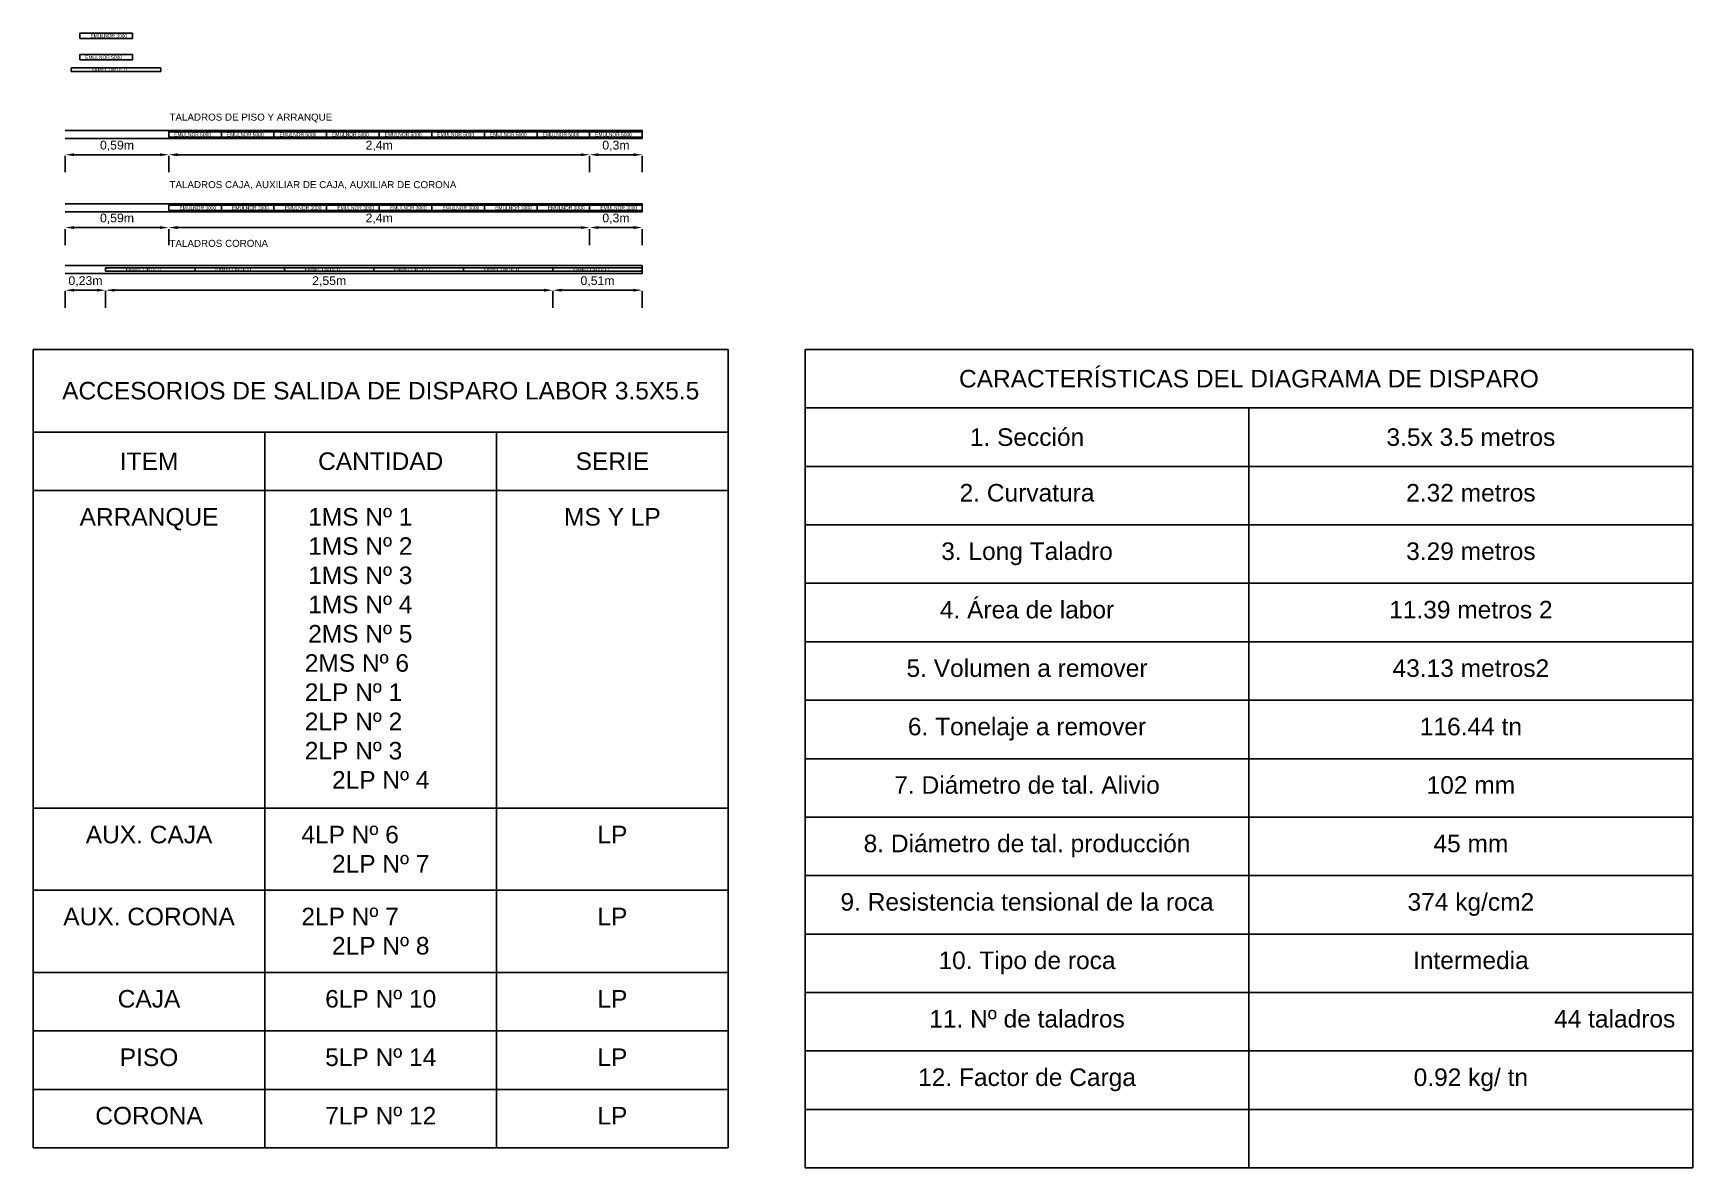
# Model space of a CAD drawing. Header units: metres. Extents: x 3092.1 to 3106.3, y 1841.8 to 1848.6.
# Drawn here: x 3096.87 to 3106.34, y 1841.82 to 1848.29 of the extents above; entities that cross this region are included whole.
import ezdxf

# ---------------------------------------------------------------- set-up
doc = ezdxf.new("R2010")
doc.units = ezdxf.units.M
doc.layers.add('Explosivo', color=255, linetype='Continuous')
doc.layers.add('Secuencia', color=1, linetype='Continuous')
doc.styles.get("Standard").update_dxf_attribs({"font": 'arial.ttf'})
doc.dimstyles.new('Acotado', dxfattribs={"dimtxt": 0.05, "dimasz": 0.05, "dimexe": 0.1, "dimexo": 0.1, "dimgap": 0.02, "dimtad": 1, "dimtxsty": 'Standard', "dimcen": 2.5, "dimadec": 0, "dimazin": 0, "dimtfac": 1, "dimtmove": 0, "dimatfit": 3, "dimfxl": 1, "dimarcsym": 0})

msp = doc.modelspace()

# ---------------------------------------------------------------- texts
at = {"layer": 'Explosivo', "char_height": 0.04, "attachment_point": 1}
for s, insert in [('TALADROS DE PISO Y ARRANQUE', (3097.6503, 1847.8307)), ('TALADROS CAJA, AUXILIAR DE CAJA, AUXILIAR DE CORONA', (3097.6503, 1847.4456)), ('TALADROS CORONA', (3097.6503, 1847.1107))]:
    msp.add_mtext_dynamic_manual_height_columns(s, width=1.734397, gutter_width=12.5, heights=[0], dxfattribs=dict(at, insert=insert))
at = {"layer": 'Secuencia', "char_height": 0.02, "attachment_point": 1}
for insert in [(3097.1998, 1848.2842), (3097.7075, 1847.3031), (3098.0075, 1847.3031), (3098.3075, 1847.3031), (3098.6075, 1847.3031), (3098.9075, 1847.3031), (3099.2075, 1847.3031), (3099.5075, 1847.3031), (3099.8075, 1847.3031), (3100.1075, 1847.3031)]:
    msp.add_mtext_dynamic_manual_height_columns('EMULNOR 3000', width=0.233596, gutter_width=12.5, heights=[0], dxfattribs=dict(at, insert=insert))
at = {"layer": 'Secuencia', "color": 61, "true_color": 0xe5e878, "char_height": 0.02, "attachment_point": 1}
for insert in [(3097.1702, 1848.1615), (3097.6779, 1847.7215), (3097.9779, 1847.7215), (3098.2779, 1847.7215), (3098.5779, 1847.7215), (3098.8779, 1847.7215), (3099.1779, 1847.7215), (3099.4779, 1847.7215), (3099.7779, 1847.7215), (3100.0779, 1847.7215)]:
    msp.add_mtext_dynamic_manual_height_columns('EMULNOR 5000', width=0.233596, gutter_width=12.5, heights=[0], dxfattribs=dict(at, insert=insert))
at = {"layer": 'Secuencia', "color": 30, "true_color": 0xf8991e, "char_height": 0.02, "attachment_point": 1}
for insert in [(3097.2056, 1848.0916), (3097.4012, 1846.952), (3097.9112, 1846.952), (3098.4212, 1846.952), (3098.9312, 1846.952), (3099.4412, 1846.952), (3099.9512, 1846.952)]:
    msp.add_mtext_dynamic_manual_height_columns('FAMECORTE D', width=0.233596, gutter_width=12.5, heights=[0], dxfattribs=dict(at, insert=insert))

# ---------------------------------------------------------------- blocks, each defined once
blk = doc.blocks.new('*D19')
at = {"layer": 'Defpoints', "color": 0, "transparency": 16777216}
for p in [(3097.0563, 1847.6896), (3097.6463, 1847.6896), (3097.6463, 1847.5961)]:
    blk.add_point(p, dxfattribs=at)
at = {"layer": 'Explosivo', "color": 0, "lineweight": -2, "transparency": 16777216}
for p, q in [((3097.0563, 1847.5896), (3097.0563, 1847.4961)), ((3097.1063, 1847.5961), (3097.5963, 1847.5961)), ((3097.6463, 1847.5896), (3097.6463, 1847.4961))]:
    blk.add_line(p, q, dxfattribs=at)
at = {"layer": 'Explosivo', "color": 0, "transparency": 16777216}
for points in [[(3097.1063, 1847.6044), (3097.1063, 1847.5878), (3097.0563, 1847.5961)], [(3097.5963, 1847.6044), (3097.5963, 1847.5878), (3097.6463, 1847.5961)]]:
    blk.add_solid(points, dxfattribs=at)
at = {"layer": 'Explosivo', "color": 0, "transparency": 16777216, "insert": (3097.3513, 1847.6461), "char_height": 0.05, "attachment_point": 5}
blk.add_mtext('0,59m', dxfattribs=at)
blk = doc.blocks.new('*D20')
at = {"layer": 'Defpoints', "color": 0, "transparency": 16777216}
for p in [(3097.6463, 1847.6896), (3100.0463, 1847.6896), (3100.0463, 1847.5961)]:
    blk.add_point(p, dxfattribs=at)
at = {"layer": 'Explosivo', "color": 0, "lineweight": -2, "transparency": 16777216}
for p, q in [((3097.6463, 1847.5896), (3097.6463, 1847.4961)), ((3097.6963, 1847.5961), (3099.9963, 1847.5961)), ((3100.0463, 1847.5896), (3100.0463, 1847.4961))]:
    blk.add_line(p, q, dxfattribs=at)
at = {"layer": 'Explosivo', "color": 0, "transparency": 16777216}
for points in [[(3097.6963, 1847.6044), (3097.6963, 1847.5878), (3097.6463, 1847.5961)], [(3099.9963, 1847.6044), (3099.9963, 1847.5878), (3100.0463, 1847.5961)]]:
    blk.add_solid(points, dxfattribs=at)
at = {"layer": 'Explosivo', "color": 0, "transparency": 16777216, "insert": (3098.8463, 1847.6461), "char_height": 0.05, "attachment_point": 5}
blk.add_mtext('2,4m', dxfattribs=at)
blk = doc.blocks.new('*D21')
at = {"layer": 'Defpoints', "color": 0, "transparency": 16777216}
for p in [(3100.0463, 1847.6896), (3100.3463, 1847.6896), (3100.3463, 1847.5961)]:
    blk.add_point(p, dxfattribs=at)
at = {"layer": 'Explosivo', "color": 0, "lineweight": -2, "transparency": 16777216}
for p, q in [((3100.0463, 1847.5896), (3100.0463, 1847.4961)), ((3100.0963, 1847.5961), (3100.2963, 1847.5961)), ((3100.3463, 1847.5896), (3100.3463, 1847.4961))]:
    blk.add_line(p, q, dxfattribs=at)
at = {"layer": 'Explosivo', "color": 0, "transparency": 16777216}
for points in [[(3100.0963, 1847.6044), (3100.0963, 1847.5878), (3100.0463, 1847.5961)], [(3100.2963, 1847.6044), (3100.2963, 1847.5878), (3100.3463, 1847.5961)]]:
    blk.add_solid(points, dxfattribs=at)
at = {"layer": 'Explosivo', "color": 0, "transparency": 16777216, "insert": (3100.1963, 1847.6461), "char_height": 0.05, "attachment_point": 5}
blk.add_mtext('0,3m', dxfattribs=at)
blk = doc.blocks.new('*D22')
at = {"layer": 'Defpoints', "color": 0, "transparency": 16777216}
for p in [(3097.0563, 1847.2707), (3097.6463, 1847.2707), (3097.6463, 1847.1808)]:
    blk.add_point(p, dxfattribs=at)
at = {"layer": 'Explosivo', "color": 0, "lineweight": -2, "transparency": 16777216}
for p, q in [((3097.0563, 1847.1707), (3097.0563, 1847.0808)), ((3097.1063, 1847.1808), (3097.5963, 1847.1808)), ((3097.6463, 1847.1707), (3097.6463, 1847.0808))]:
    blk.add_line(p, q, dxfattribs=at)
at = {"layer": 'Explosivo', "color": 0, "transparency": 16777216}
for points in [[(3097.1063, 1847.1891), (3097.1063, 1847.1725), (3097.0563, 1847.1808)], [(3097.5963, 1847.1891), (3097.5963, 1847.1725), (3097.6463, 1847.1808)]]:
    blk.add_solid(points, dxfattribs=at)
at = {"layer": 'Explosivo', "color": 0, "transparency": 16777216, "insert": (3097.3513, 1847.2309), "char_height": 0.05, "attachment_point": 5}
blk.add_mtext('0,59m', dxfattribs=at)
blk = doc.blocks.new('*D23')
at = {"layer": 'Defpoints', "color": 0, "transparency": 16777216}
for p in [(3097.6463, 1847.2707), (3100.0463, 1847.2707), (3100.0463, 1847.1808)]:
    blk.add_point(p, dxfattribs=at)
at = {"layer": 'Explosivo', "color": 0, "lineweight": -2, "transparency": 16777216}
for p, q in [((3097.6463, 1847.1707), (3097.6463, 1847.0808)), ((3097.6963, 1847.1808), (3099.9963, 1847.1808)), ((3100.0463, 1847.1707), (3100.0463, 1847.0808))]:
    blk.add_line(p, q, dxfattribs=at)
at = {"layer": 'Explosivo', "color": 0, "transparency": 16777216}
for points in [[(3097.6963, 1847.1891), (3097.6963, 1847.1725), (3097.6463, 1847.1808)], [(3099.9963, 1847.1891), (3099.9963, 1847.1725), (3100.0463, 1847.1808)]]:
    blk.add_solid(points, dxfattribs=at)
at = {"layer": 'Explosivo', "color": 0, "transparency": 16777216, "insert": (3098.8463, 1847.2309), "char_height": 0.05, "attachment_point": 5}
blk.add_mtext('2,4m', dxfattribs=at)
blk = doc.blocks.new('*D24')
at = {"layer": 'Defpoints', "color": 0, "transparency": 16777216}
for p in [(3100.0463, 1847.2707), (3100.3463, 1847.2707), (3100.3463, 1847.1808)]:
    blk.add_point(p, dxfattribs=at)
at = {"layer": 'Explosivo', "color": 0, "lineweight": -2, "transparency": 16777216}
for p, q in [((3100.0463, 1847.1707), (3100.0463, 1847.0808)), ((3100.0963, 1847.1808), (3100.2963, 1847.1808)), ((3100.3463, 1847.1707), (3100.3463, 1847.0808))]:
    blk.add_line(p, q, dxfattribs=at)
at = {"layer": 'Explosivo', "color": 0, "transparency": 16777216}
for points in [[(3100.0963, 1847.1891), (3100.0963, 1847.1725), (3100.0463, 1847.1808)], [(3100.2963, 1847.1891), (3100.2963, 1847.1725), (3100.3463, 1847.1808)]]:
    blk.add_solid(points, dxfattribs=at)
at = {"layer": 'Explosivo', "color": 0, "transparency": 16777216, "insert": (3100.1963, 1847.2309), "char_height": 0.05, "attachment_point": 5}
blk.add_mtext('0,3m', dxfattribs=at)
blk = doc.blocks.new('*D25')
at = {"layer": 'Defpoints', "color": 0, "transparency": 16777216}
for p in [(3097.0563, 1846.9189), (3097.2863, 1846.9189), (3097.2863, 1846.8235)]:
    blk.add_point(p, dxfattribs=at)
at = {"layer": 'Explosivo', "color": 0, "lineweight": -2, "transparency": 16777216}
for p, q in [((3097.0563, 1846.8189), (3097.0563, 1846.7235)), ((3097.1063, 1846.8235), (3097.2363, 1846.8235)), ((3097.2863, 1846.8189), (3097.2863, 1846.7235))]:
    blk.add_line(p, q, dxfattribs=at)
at = {"layer": 'Explosivo', "color": 0, "transparency": 16777216}
for points in [[(3097.1063, 1846.8318), (3097.1063, 1846.8152), (3097.0563, 1846.8235)], [(3097.2363, 1846.8318), (3097.2363, 1846.8152), (3097.2863, 1846.8235)]]:
    blk.add_solid(points, dxfattribs=at)
at = {"layer": 'Explosivo', "color": 0, "transparency": 16777216, "insert": (3097.1713, 1846.8735), "char_height": 0.05, "attachment_point": 5}
blk.add_mtext('0,23m', dxfattribs=at)
blk = doc.blocks.new('*D26')
at = {"layer": 'Defpoints', "color": 0, "transparency": 16777216}
for p in [(3097.2863, 1846.9189), (3099.8363, 1846.9189), (3099.8363, 1846.8235)]:
    blk.add_point(p, dxfattribs=at)
at = {"layer": 'Explosivo', "color": 0, "lineweight": -2, "transparency": 16777216}
for p, q in [((3097.2863, 1846.8189), (3097.2863, 1846.7235)), ((3097.3363, 1846.8235), (3099.7863, 1846.8235)), ((3099.8363, 1846.8189), (3099.8363, 1846.7235))]:
    blk.add_line(p, q, dxfattribs=at)
at = {"layer": 'Explosivo', "color": 0, "transparency": 16777216}
for points in [[(3097.3363, 1846.8318), (3097.3363, 1846.8152), (3097.2863, 1846.8235)], [(3099.7863, 1846.8318), (3099.7863, 1846.8152), (3099.8363, 1846.8235)]]:
    blk.add_solid(points, dxfattribs=at)
at = {"layer": 'Explosivo', "color": 0, "transparency": 16777216, "insert": (3098.5613, 1846.8735), "char_height": 0.05, "attachment_point": 5}
blk.add_mtext('2,55m', dxfattribs=at)
blk = doc.blocks.new('*D27')
at = {"layer": 'Defpoints', "color": 0, "transparency": 16777216}
for p in [(3099.8363, 1846.9189), (3100.3463, 1846.9189), (3100.3463, 1846.8235)]:
    blk.add_point(p, dxfattribs=at)
at = {"layer": 'Explosivo', "color": 0, "lineweight": -2, "transparency": 16777216}
for p, q in [((3099.8363, 1846.8189), (3099.8363, 1846.7235)), ((3099.8863, 1846.8235), (3100.2963, 1846.8235)), ((3100.3463, 1846.8189), (3100.3463, 1846.7235))]:
    blk.add_line(p, q, dxfattribs=at)
at = {"layer": 'Explosivo', "color": 0, "transparency": 16777216}
for points in [[(3099.8863, 1846.8318), (3099.8863, 1846.8152), (3099.8363, 1846.8235)], [(3100.2963, 1846.8318), (3100.2963, 1846.8152), (3100.3463, 1846.8235)]]:
    blk.add_solid(points, dxfattribs=at)
at = {"layer": 'Explosivo', "color": 0, "transparency": 16777216, "insert": (3100.0913, 1846.8735), "char_height": 0.05, "attachment_point": 5}
blk.add_mtext('0,51m', dxfattribs=at)
blk = doc.blocks.new('*T28')
at = {"layer": 'Explosivo', "color": 0, "linetype": 'ByBlock', "lineweight": -2, "transparency": 16777216}
for p, q in [((0, 0), (3.9633, 0)), ((0, 0), (0, -4.5526)), ((3.9633, 0), (3.9633, -4.5526)), ((0, -0.4706), (3.9633, -0.4706)), ((1.3211, -0.4706), (1.3211, -4.5526)), ((2.6422, -0.4706), (2.6422, -4.5526)), ((0, -0.804), (3.9633, -0.804)), ((0, -2.6159), (3.9633, -2.6159)), ((0, -3.0834), (3.9633, -3.0834)), ((0, -3.5526), (3.9633, -3.5526)), ((0, -3.886), (3.9633, -3.886)), ((0, -4.2193), (3.9633, -4.2193)), ((0, -4.5526), (3.9633, -4.5526))]:
    blk.add_line(p, q, dxfattribs=at)
at = {"layer": 'Explosivo', "color": 0, "transparency": 16777216, "char_height": 0.1}
for s, insert, width, attachment_point in [('ACCESORIOS DE SALIDA DE DISPARO LABOR 3.5X5.5', (1.9817, -0.2353), 3.763317, 5), ('ITEM', (0.6606, -0.6373), 1.121106, 5), ('CANTIDAD', (1.9817, -0.6373), 1.121106, 5), ('SERIE', (3.3028, -0.6373), 1.121106, 5), ('ARRANQUE', (0.6606, -0.904), 1.121106, 2), ('1MS Nº 1       1MS Nº 2       1MS Nº 3       1MS Nº 4       2MS Nº 5       2MS Nº 6        2LP Nº 1         2LP Nº 2         2LP Nº 3         2LP Nº 4', (1.9817, -0.904), 1.121106, 2), ('MS Y LP', (3.3028, -0.904), 1.121106, 2), ('AUX. CAJA', (0.6606, -2.7159), 1.121106, 2), ('4LP Nº 6          2LP Nº 7', (1.9817, -2.7159), 1.121106, 2), ('LP', (3.3028, -2.7159), 1.121106, 2), ('AUX. CORONA', (0.6606, -3.1834), 1.121106, 2), ('2LP Nº 7          2LP Nº 8', (1.9817, -3.1834), 1.121106, 2), ('LP', (3.3028, -3.1834), 1.121106, 2), ('CAJA', (0.6606, -3.6526), 1.121106, 2), ('6LP Nº 10', (1.9817, -3.6526), 1.121106, 2), ('LP', (3.3028, -3.6526), 1.121106, 2), ('PISO', (0.6606, -3.986), 1.121106, 2), ('5LP Nº 14', (1.9817, -3.986), 1.121106, 2), ('LP', (3.3028, -3.986), 1.121106, 2), ('CORONA', (0.6606, -4.3193), 1.121106, 2), ('7LP Nº 12', (1.9817, -4.3193), 1.121106, 2), ('LP', (3.3028, -4.3193), 1.121106, 2)]:
    blk.add_mtext(s, dxfattribs=dict(at, insert=insert, width=width, attachment_point=attachment_point))
blk = doc.blocks.new('*T29')
at = {"layer": 'Explosivo', "color": 0, "linetype": 'ByBlock', "lineweight": -2, "transparency": 16777216}
for p, q in [((0, 0), (5.0618, 0)), ((0, 0), (0, -4.6667)), ((5.0618, 0), (5.0618, -4.6667)), ((0, -0.3333), (5.0618, -0.3333)), ((2.5309, -0.3333), (2.5309, -4.6667)), ((0, -0.6667), (5.0618, -0.6667)), ((0, -1), (5.0618, -1)), ((0, -1.3333), (5.0618, -1.3333)), ((0, -1.6667), (5.0618, -1.6667)), ((0, -2), (5.0618, -2)), ((0, -2.3333), (5.0618, -2.3333)), ((0, -2.6667), (5.0618, -2.6667)), ((0, -3), (5.0618, -3)), ((0, -3.3333), (5.0618, -3.3333)), ((0, -3.6667), (5.0618, -3.6667)), ((0, -4), (5.0618, -4)), ((0, -4.3333), (5.0618, -4.3333)), ((0, -4.6667), (5.0618, -4.6667))]:
    blk.add_line(p, q, dxfattribs=at)
at = {"layer": 'Explosivo', "color": 0, "transparency": 16777216, "char_height": 0.1}
for s, insert, width, attachment_point in [('CARACTERÍSTICAS DEL DIAGRAMA DE DISPARO', (2.5309, -0.1667), 4.861834, 5), ('1. Sección', (1.2655, -0.5), 2.330917, 5), ('3.5x 3.5 metros', (3.7964, -0.5), 2.330917, 5), ('2. Curvatura', (1.2655, -0.7667), 2.330917, 2), ('2.32 metros', (3.7964, -0.7667), 2.330917, 2), ('3. Long Taladro', (1.2655, -1.1), 2.330917, 2), ('3.29 metros', (3.7964, -1.1), 2.330917, 2), ('4. Área de labor', (1.2655, -1.4333), 2.330917, 2), ('11.39 metros 2', (3.7964, -1.4333), 2.330917, 2), ('5. Volumen a remover', (1.2655, -1.7667), 2.330917, 2), ('43.13 metros2', (3.7964, -1.7667), 2.330917, 2), ('6. Tonelaje a remover', (1.2655, -2.1), 2.330917, 2), ('116.44 tn', (3.7964, -2.1), 2.330917, 2), ('7. Diámetro de tal. Alivio', (1.2655, -2.4333), 2.330917, 2), ('102 mm', (3.7964, -2.4333), 2.330917, 2), ('8. Diámetro de tal. producción', (1.2655, -2.7667), 2.330917, 2), ('45 mm', (3.7964, -2.7667), 2.330917, 2), ('9. Resistencia tensional de la roca', (1.2655, -3.1), 2.330917, 2), ('374 kg/cm2', (3.7964, -3.1), 2.330917, 2), ('10. Tipo de roca', (1.2655, -3.4333), 2.330917, 2), ('Intermedia', (3.7964, -3.4333), 2.330917, 2), ('11. Nº de taladros', (1.2655, -3.7667), 2.330917, 2), ('44 taladros', (4.9618, -3.7667), 2.330917, 3), ('12. Factor de Carga', (1.2655, -4.1), 2.330917, 2), ('0.92 kg/ tn', (3.7964, -4.1), 2.330917, 2)]:
    blk.add_mtext(s, dxfattribs=dict(at, insert=insert, width=width, attachment_point=attachment_point))

# ---------------------------------------------------------------- dimensions: what is measured, and where the dimension line sits
at = {"layer": 'Explosivo'}
dim = msp.add_aligned_dim(p1=(3097.0563, 1847.6896), p2=(3097.6463, 1847.6896), distance=-0.0935, dimstyle='Acotado', override={"dimpost": 'm'}, dxfattribs=at)
dim.commit()
dim.dimension.update_dxf_attribs({"geometry": '*D19', "text_midpoint": (3097.3513, 1847.6461)})
for base, p1, p2, picture, middle in [((3100.0463, 1847.5961), (3097.6463, 1847.6896), (3100.0463, 1847.6896), '*D20', (3098.8463, 1847.6461)), ((3100.3463, 1847.5961), (3100.0463, 1847.6896), (3100.3463, 1847.6896), '*D21', (3100.1963, 1847.6461))]:
    dim = msp.add_linear_dim(base=base, p1=p1, p2=p2, angle=180, dimstyle='Acotado', override={"dimpost": 'm', "dimtmove": 1}, dxfattribs=at)
    dim.commit()
    dim.dimension.update_dxf_attribs({"geometry": picture, "text_midpoint": middle})
for base, p1, p2, override, picture, middle in [((3097.6463, 1847.1808), (3097.0563, 1847.2707), (3097.6463, 1847.2707), {"dimpost": 'm'}, '*D22', (3097.3513, 1847.2309)), ((3100.0463, 1847.1808), (3097.6463, 1847.2707), (3100.0463, 1847.2707), {"dimpost": 'm', "dimtmove": 1}, '*D23', (3098.8463, 1847.2309)), ((3100.3463, 1847.1808), (3100.0463, 1847.2707), (3100.3463, 1847.2707), {"dimpost": 'm', "dimtmove": 1}, '*D24', (3100.1963, 1847.2309)), ((3097.2863, 1846.8235), (3097.0563, 1846.9189), (3097.2863, 1846.9189), {"dimpost": 'm'}, '*D25', (3097.1713, 1846.8735)), ((3099.8363, 1846.8235), (3097.2863, 1846.9189), (3099.8363, 1846.9189), {"dimpost": 'm', "dimtmove": 1}, '*D26', (3098.5613, 1846.8735)), ((3100.3463, 1846.8235), (3099.8363, 1846.9189), (3100.3463, 1846.9189), {"dimpost": 'm', "dimtmove": 1}, '*D27', (3100.0913, 1846.8735))]:
    dim = msp.add_linear_dim(base=base, p1=p1, p2=p2, dimstyle='Acotado', override=override, dxfattribs=at)
    dim.commit()
    dim.dimension.update_dxf_attribs({"geometry": picture, "text_midpoint": middle})

# ---------------------------------------------------------------- linework, layer by layer
at = {"layer": 'Explosivo'}
for points in [[(3097.1387, 1848.2593), (3097.4387, 1848.2593), (3097.4387, 1848.2893), (3097.1387, 1848.2893)], [(3097.1387, 1848.1371), (3097.4387, 1848.1371), (3097.4387, 1848.1671), (3097.1387, 1848.1671)], [(3097.0907, 1848.0711), (3097.6007, 1848.0711), (3097.6007, 1848.0911), (3097.0907, 1848.0911)], [(3097.6463, 1847.6971), (3097.9463, 1847.6971), (3097.9463, 1847.7271), (3097.6463, 1847.7271)], [(3097.9463, 1847.6971), (3098.2463, 1847.6971), (3098.2463, 1847.7271), (3097.9463, 1847.7271)], [(3098.2463, 1847.6971), (3098.5463, 1847.6971), (3098.5463, 1847.7271), (3098.2463, 1847.7271)], [(3098.5463, 1847.6971), (3098.8463, 1847.6971), (3098.8463, 1847.7271), (3098.5463, 1847.7271)], [(3098.8463, 1847.6971), (3099.1463, 1847.6971), (3099.1463, 1847.7271), (3098.8463, 1847.7271)], [(3099.1463, 1847.6971), (3099.4463, 1847.6971), (3099.4463, 1847.7271), (3099.1463, 1847.7271)], [(3099.4463, 1847.6971), (3099.7463, 1847.6971), (3099.7463, 1847.7271), (3099.4463, 1847.7271)], [(3099.7463, 1847.6971), (3100.0463, 1847.6971), (3100.0463, 1847.7271), (3099.7463, 1847.7271)], [(3100.0463, 1847.6971), (3100.3463, 1847.6971), (3100.3463, 1847.7271), (3100.0463, 1847.7271)], [(3097.6463, 1847.2782), (3097.9463, 1847.2782), (3097.9463, 1847.3082), (3097.6463, 1847.3082)], [(3097.9463, 1847.2782), (3098.2463, 1847.2782), (3098.2463, 1847.3082), (3097.9463, 1847.3082)], [(3098.2463, 1847.2782), (3098.5463, 1847.2782), (3098.5463, 1847.3082), (3098.2463, 1847.3082)], [(3098.5463, 1847.2782), (3098.8463, 1847.2782), (3098.8463, 1847.3082), (3098.5463, 1847.3082)], [(3098.8463, 1847.2782), (3099.1463, 1847.2782), (3099.1463, 1847.3082), (3098.8463, 1847.3082)], [(3099.1463, 1847.2782), (3099.4463, 1847.2782), (3099.4463, 1847.3082), (3099.1463, 1847.3082)], [(3099.4463, 1847.2782), (3099.7463, 1847.2782), (3099.7463, 1847.3082), (3099.4463, 1847.3082)], [(3099.7463, 1847.2782), (3100.0463, 1847.2782), (3100.0463, 1847.3082), (3099.7463, 1847.3082)], [(3100.0463, 1847.2782), (3100.3463, 1847.2782), (3100.3463, 1847.3082), (3100.0463, 1847.3082)], [(3097.2863, 1846.9314), (3097.7963, 1846.9314), (3097.7963, 1846.9514), (3097.2863, 1846.9514)], [(3097.7963, 1846.9314), (3098.3063, 1846.9314), (3098.3063, 1846.9514), (3097.7963, 1846.9514)], [(3098.3063, 1846.9314), (3098.8163, 1846.9314), (3098.8163, 1846.9514), (3098.3063, 1846.9514)], [(3098.8163, 1846.9314), (3099.3263, 1846.9314), (3099.3263, 1846.9514), (3098.8163, 1846.9514)], [(3099.3263, 1846.9314), (3099.8363, 1846.9314), (3099.8363, 1846.9514), (3099.3263, 1846.9514)], [(3099.8363, 1846.9314), (3100.3463, 1846.9314), (3100.3463, 1846.9514), (3099.8363, 1846.9514)]]:
    msp.add_lwpolyline(points, close=True, dxfattribs=at)
for points in [[(3097.0563, 1847.6896), (3100.3463, 1847.6896), (3100.3463, 1847.7346), (3097.0563, 1847.7346)], [(3097.0563, 1847.2707), (3100.3463, 1847.2707), (3100.3463, 1847.3157), (3097.0563, 1847.3157)], [(3097.0563, 1846.9189), (3100.3463, 1846.9189), (3100.3463, 1846.9639), (3097.0563, 1846.9639)]]:
    msp.add_lwpolyline(points, dxfattribs=at)

# ---------------------------------------------------------------- block references
for name, p in [('*T28', (3096.8733, 1846.4851)), ('*T29', (3101.2748, 1846.4851))]:
    msp.add_blockref(name, p)

msp.set_redraw_order([(e.dxf.handle, doc.entitydb.next_handle()) for e in msp.query("TEXT MTEXT ATTDEF DIMENSION ARC_DIMENSION")])  # texts and dimensions are drawn at this point

doc.saveas('drawing.dxf')
